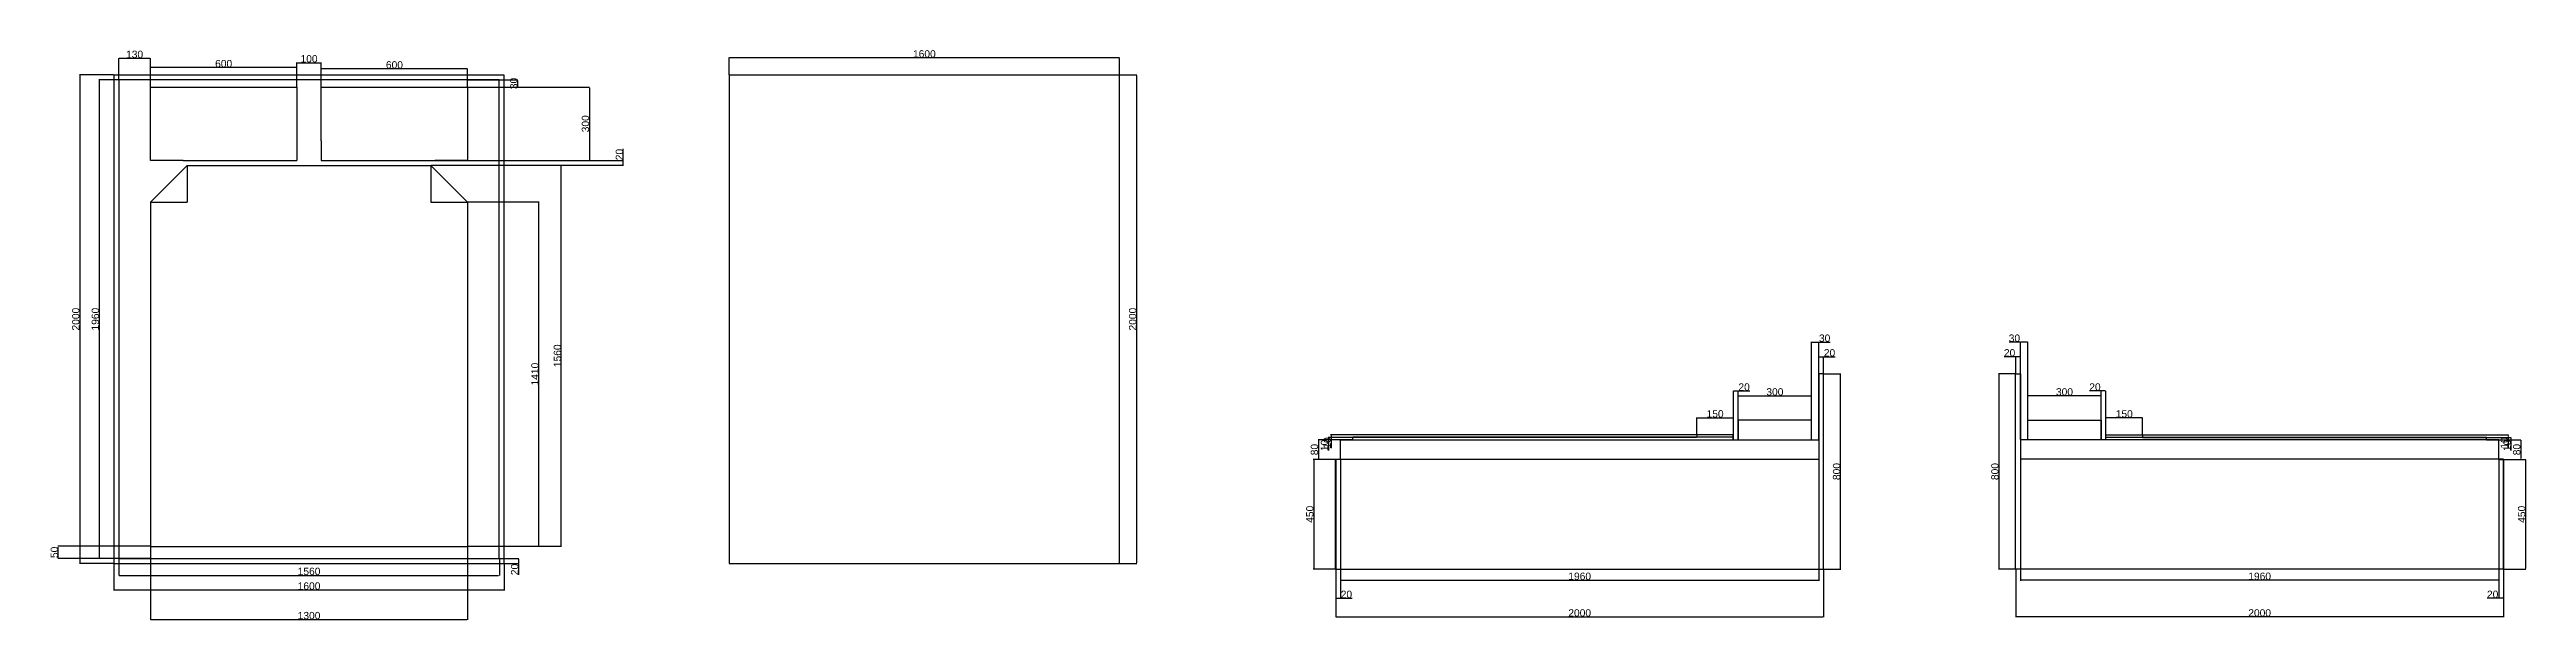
# Model space of a CAD drawing. Header units: millimetres. Extents: x 360 to 15428, y 395 to 2734.
# Drawn here: x 360 to 10513, y 395 to 2733 of the extents above; entities that cross this region are included whole.
import ezdxf

# ---------------------------------------------------------------- set-up
doc = ezdxf.new("R2010")
doc.units = ezdxf.units.MM
doc.layers.add('cote', color=7, linetype='Continuous')
doc.layers.add('pat', color=185, linetype='Continuous', lineweight=30)
doc.styles.get("Standard").update_dxf_attribs({"font": 'arial.ttf'})
doc.dimstyles.new('ISO-25', dxfattribs={"dimtxt": 2.5, "dimasz": 2.5, "dimexe": 1.25, "dimexo": 0.625, "dimtad": 1, "dimtxsty": 'Standard', "dimcen": 2.5, "dimadec": 0, "dimazin": 0, "dimtfac": 1, "dimtmove": 0, "dimatfit": 3, "dimfxl": 1, "dimarcsym": 0})

msp = doc.modelspace()

# ---------------------------------------------------------------- blocks, each defined once
blk = doc.blocks.new('*D1')
at = {"layer": 'cote', "color": 0, "lineweight": -2, "transparency": 16777216}
for p, q in [((2204, 649), (2284, 649)), ((2204, 629), (2284, 629)), ((2283, 646), (2283, 631)), ((2283, 629), (2283, 582))]:
    blk.add_line(p, q, dxfattribs=at)
at = {"layer": 'cote', "color": 0, "transparency": 16777216}
for points in [[(2282, 646), (2283, 646), (2283, 649)], [(2282, 631), (2283, 631), (2283, 629)]]:
    blk.add_solid(points, dxfattribs=at)
at = {"layer": 'Defpoints', "color": 0, "transparency": 16777216}
for p in [(2204, 649), (2204, 629), (2283, 629)]:
    blk.add_point(p, dxfattribs=at)
at = {"layer": 'cote', "color": 0, "transparency": 16777216, "insert": (2267, 604), "char_height": 30, "attachment_point": 5, "rotation": 90}
blk.add_mtext('20', dxfattribs=at)
blk = doc.blocks.new('*D2')
at = {"layer": 'cote', "color": 0, "lineweight": -2, "transparency": 16777216}
for p, q in [((624, 628), (624, 518)), ((2224, 628), (2224, 518)), ((626, 520), (2221, 520))]:
    blk.add_line(p, q, dxfattribs=at)
at = {"layer": 'cote', "color": 0, "transparency": 16777216}
for points in [[(626, 520), (626, 519), (624, 520)], [(2221, 520), (2221, 519), (2224, 520)]]:
    blk.add_solid(points, dxfattribs=at)
at = {"layer": 'Defpoints', "color": 0, "transparency": 16777216}
for p in [(624, 629), (2224, 629), (2224, 520)]:
    blk.add_point(p, dxfattribs=at)
at = {"layer": 'cote', "color": 0, "transparency": 16777216, "insert": (1424, 536), "char_height": 30, "attachment_point": 5}
blk.add_mtext('1600', dxfattribs=at)
blk = doc.blocks.new('*D3')
at = {"layer": 'cote', "color": 0, "lineweight": -2, "transparency": 16777216}
for p, q in [((644, 648), (644, 579)), ((2204, 648), (2204, 579)), ((646, 580), (2201, 580))]:
    blk.add_line(p, q, dxfattribs=at)
at = {"layer": 'cote', "color": 0, "transparency": 16777216}
for points in [[(646, 581), (646, 580), (644, 580)], [(2201, 581), (2201, 580), (2204, 580)]]:
    blk.add_solid(points, dxfattribs=at)
at = {"layer": 'Defpoints', "color": 0, "transparency": 16777216}
for p in [(644, 649), (2204, 649), (2204, 580)]:
    blk.add_point(p, dxfattribs=at)
at = {"layer": 'cote', "color": 0, "transparency": 16777216, "insert": (1424, 596), "char_height": 30, "attachment_point": 5}
blk.add_mtext('1560', dxfattribs=at)
blk = doc.blocks.new('*D4')
at = {"layer": 'cote', "color": 0, "lineweight": -2, "transparency": 16777216}
for p, q in [((774, 698), (774, 398)), ((2074, 698), (2074, 398)), ((776, 399), (2071, 399))]:
    blk.add_line(p, q, dxfattribs=at)
at = {"layer": 'cote', "color": 0, "transparency": 16777216}
for points in [[(776, 400), (776, 399), (774, 399)], [(2071, 400), (2071, 399), (2074, 399)]]:
    blk.add_solid(points, dxfattribs=at)
at = {"layer": 'Defpoints', "color": 0, "transparency": 16777216}
for p in [(774, 699), (2074, 699), (2074, 399)]:
    blk.add_point(p, dxfattribs=at)
at = {"layer": 'cote', "color": 0, "transparency": 16777216, "insert": (1424, 415), "char_height": 30, "attachment_point": 5}
blk.add_mtext('1300', dxfattribs=at)
blk = doc.blocks.new('*D5')
at = {"layer": 'cote', "color": 0, "lineweight": -2, "transparency": 16777216}
for p, q in [((2074, 2109), (2367, 2109)), ((2366, 701), (2366, 2106)), ((2074, 699), (2367, 699))]:
    blk.add_line(p, q, dxfattribs=at)
at = {"layer": 'cote', "color": 0, "transparency": 16777216}
for points in [[(2365, 2106), (2366, 2106), (2366, 2109)], [(2365, 701), (2366, 701), (2366, 699)]]:
    blk.add_solid(points, dxfattribs=at)
at = {"layer": 'Defpoints', "color": 0, "transparency": 16777216}
for p in [(2074, 2109), (2366, 2109), (2074, 699)]:
    blk.add_point(p, dxfattribs=at)
at = {"layer": 'cote', "color": 0, "transparency": 16777216, "insert": (2350, 1404), "char_height": 30, "attachment_point": 5, "rotation": 90}
blk.add_mtext('1410', dxfattribs=at)
blk = doc.blocks.new('*D6')
at = {"layer": 'cote', "color": 0, "lineweight": -2, "transparency": 16777216}
for p, q in [((2074, 2259), (2459, 2259)), ((2458, 701), (2458, 2256)), ((2074, 699), (2459, 699))]:
    blk.add_line(p, q, dxfattribs=at)
at = {"layer": 'cote', "color": 0, "transparency": 16777216}
for points in [[(2457, 2256), (2458, 2256), (2458, 2259)], [(2457, 701), (2458, 701), (2458, 699)]]:
    blk.add_solid(points, dxfattribs=at)
at = {"layer": 'Defpoints', "color": 0, "transparency": 16777216}
for p in [(2074, 2259), (2458, 2259), (2074, 699)]:
    blk.add_point(p, dxfattribs=at)
at = {"layer": 'cote', "color": 0, "transparency": 16777216, "insert": (2442, 1479), "char_height": 30, "attachment_point": 5, "rotation": 90}
blk.add_mtext('1560', dxfattribs=at)
blk = doc.blocks.new('*D7')
at = {"layer": 'cote', "color": 0, "lineweight": -2, "transparency": 16777216}
for p, q in [((643, 2609), (563, 2609)), ((564, 2606), (564, 651)), ((643, 649), (563, 649))]:
    blk.add_line(p, q, dxfattribs=at)
at = {"layer": 'cote', "color": 0, "transparency": 16777216}
for points in [[(563, 2606), (564, 2606), (564, 2609)], [(563, 651), (564, 651), (564, 649)]]:
    blk.add_solid(points, dxfattribs=at)
at = {"layer": 'Defpoints', "color": 0, "transparency": 16777216}
for p in [(644, 2609), (564, 649), (644, 649)]:
    blk.add_point(p, dxfattribs=at)
at = {"layer": 'cote', "color": 0, "transparency": 16777216, "insert": (548, 1629), "char_height": 30, "attachment_point": 5, "rotation": 90}
blk.add_mtext('1960', dxfattribs=at)
blk = doc.blocks.new('*D10')
at = {"layer": 'cote', "color": 0, "lineweight": -2, "transparency": 16777216}
for p, q in [((623, 2629), (483, 2629)), ((484, 2626), (484, 631)), ((623, 629), (483, 629))]:
    blk.add_line(p, q, dxfattribs=at)
at = {"layer": 'cote', "color": 0, "transparency": 16777216}
for points in [[(484, 2626), (485, 2626), (484, 2629)], [(484, 631), (485, 631), (484, 629)]]:
    blk.add_solid(points, dxfattribs=at)
at = {"layer": 'Defpoints', "color": 0, "transparency": 16777216}
for p in [(624, 2629), (484, 629), (624, 629)]:
    blk.add_point(p, dxfattribs=at)
at = {"layer": 'cote', "color": 0, "transparency": 16777216, "insert": (468, 1629), "char_height": 30, "attachment_point": 5, "rotation": 90}
blk.add_mtext('2000', dxfattribs=at)
blk = doc.blocks.new('*D11')
at = {"layer": 'cote', "color": 0, "lineweight": -2, "transparency": 16777216}
for p, q in [((1474, 2579), (1474, 2655)), ((2071, 2654), (1476, 2654)), ((2074, 2579), (2074, 2655))]:
    blk.add_line(p, q, dxfattribs=at)
at = {"layer": 'cote', "color": 0, "transparency": 16777216}
for points in [[(1476, 2655), (1476, 2654), (1474, 2654)], [(2071, 2655), (2071, 2654), (2074, 2654)]]:
    blk.add_solid(points, dxfattribs=at)
at = {"layer": 'Defpoints', "color": 0, "transparency": 16777216}
for p in [(1474, 2654), (1474, 2579), (2074, 2579)]:
    blk.add_point(p, dxfattribs=at)
at = {"layer": 'cote', "color": 0, "transparency": 16777216, "insert": (1774, 2670), "char_height": 30, "attachment_point": 5}
blk.add_mtext('600', dxfattribs=at)
blk = doc.blocks.new('*D12')
at = {"layer": 'cote', "color": 0, "lineweight": -2, "transparency": 16777216}
for p, q in [((774, 2579), (774, 2660)), ((1371, 2659), (776, 2659)), ((1374, 2579), (1374, 2660))]:
    blk.add_line(p, q, dxfattribs=at)
at = {"layer": 'cote', "color": 0, "transparency": 16777216}
for points in [[(776, 2659), (776, 2658), (774, 2659)], [(1371, 2659), (1371, 2658), (1374, 2659)]]:
    blk.add_solid(points, dxfattribs=at)
at = {"layer": 'Defpoints', "color": 0, "transparency": 16777216}
for p in [(774, 2659), (774, 2579), (1374, 2579)]:
    blk.add_point(p, dxfattribs=at)
at = {"layer": 'cote', "color": 0, "transparency": 16777216, "insert": (1074, 2675), "char_height": 30, "attachment_point": 5}
blk.add_mtext('600', dxfattribs=at)
blk = doc.blocks.new('*D13')
at = {"layer": 'cote', "color": 0, "lineweight": -2, "transparency": 16777216}
for p, q in [((1924, 2279), (2713, 2279)), ((1924, 2259), (2713, 2259)), ((2712, 2279), (2712, 2326)), ((2712, 2261), (2712, 2276))]:
    blk.add_line(p, q, dxfattribs=at)
at = {"layer": 'cote', "color": 0, "transparency": 16777216}
for points in [[(2711, 2276), (2712, 2276), (2712, 2279)], [(2711, 2261), (2712, 2261), (2712, 2259)]]:
    blk.add_solid(points, dxfattribs=at)
at = {"layer": 'Defpoints', "color": 0, "transparency": 16777216}
for p in [(1924, 2279), (1924, 2259), (2712, 2279)]:
    blk.add_point(p, dxfattribs=at)
at = {"layer": 'cote', "color": 0, "transparency": 16777216, "insert": (2696, 2303), "char_height": 30, "attachment_point": 5, "rotation": 90}
blk.add_mtext('20', dxfattribs=at)
blk = doc.blocks.new('*D14')
at = {"layer": 'cote', "color": 0, "lineweight": -2, "transparency": 16777216}
for p, q in [((2074, 2579), (2574, 2579)), ((2573, 2576), (2573, 2281)), ((2074, 2279), (2574, 2279))]:
    blk.add_line(p, q, dxfattribs=at)
at = {"layer": 'cote', "color": 0, "transparency": 16777216}
for points in [[(2573, 2576), (2573, 2576), (2573, 2579)], [(2573, 2281), (2573, 2281), (2573, 2279)]]:
    blk.add_solid(points, dxfattribs=at)
at = {"layer": 'Defpoints', "color": 0, "transparency": 16777216}
for p in [(2074, 2579), (2074, 2279), (2573, 2279)]:
    blk.add_point(p, dxfattribs=at)
at = {"layer": 'cote', "color": 0, "transparency": 16777216, "insert": (2557, 2429), "char_height": 30, "attachment_point": 5, "rotation": 90}
blk.add_mtext('300', dxfattribs=at)
blk = doc.blocks.new('*D15')
at = {"layer": 'cote', "color": 0, "lineweight": -2, "transparency": 16777216}
for p, q in [((1374, 2579), (1374, 2680)), ((1376, 2679), (1471, 2679)), ((1474, 2579), (1474, 2680))]:
    blk.add_line(p, q, dxfattribs=at)
at = {"layer": 'cote', "color": 0, "transparency": 16777216}
for points in [[(1376, 2679), (1376, 2678), (1374, 2679)], [(1471, 2679), (1471, 2678), (1474, 2679)]]:
    blk.add_solid(points, dxfattribs=at)
at = {"layer": 'Defpoints', "color": 0, "transparency": 16777216}
for p in [(1474, 2679), (1374, 2579), (1474, 2579)]:
    blk.add_point(p, dxfattribs=at)
at = {"layer": 'cote', "color": 0, "transparency": 16777216, "insert": (1424, 2695), "char_height": 30, "attachment_point": 5}
blk.add_mtext('100', dxfattribs=at)
blk = doc.blocks.new('*D18')
at = {"layer": 'cote', "color": 0, "lineweight": -2, "transparency": 16777216}
for p, q in [((2074, 2609), (2280, 2609)), ((2074, 2579), (2280, 2579)), ((2279, 2606), (2279, 2581))]:
    blk.add_line(p, q, dxfattribs=at)
at = {"layer": 'cote', "color": 0, "transparency": 16777216}
for points in [[(2279, 2606), (2279, 2606), (2279, 2609)], [(2279, 2581), (2279, 2581), (2279, 2579)]]:
    blk.add_solid(points, dxfattribs=at)
at = {"layer": 'Defpoints', "color": 0, "transparency": 16777216}
for p in [(2074, 2609), (2074, 2579), (2279, 2579)]:
    blk.add_point(p, dxfattribs=at)
at = {"layer": 'cote', "color": 0, "transparency": 16777216, "insert": (2263, 2594), "char_height": 30, "attachment_point": 5, "rotation": 90}
blk.add_mtext('30', dxfattribs=at)
blk = doc.blocks.new('*D54')
at = {"layer": 'cote', "color": 0, "lineweight": -2, "transparency": 16777216}
for p, q in [((644, 2609), (644, 2698)), ((646, 2697), (771, 2697)), ((774, 2604), (774, 2698))]:
    blk.add_line(p, q, dxfattribs=at)
at = {"layer": 'cote', "color": 0, "transparency": 16777216}
for points in [[(646, 2698), (646, 2697), (644, 2697)], [(771, 2698), (771, 2697), (774, 2697)]]:
    blk.add_solid(points, dxfattribs=at)
at = {"layer": 'Defpoints', "color": 0, "transparency": 16777216}
for p in [(774, 2697), (644, 2609), (774, 2604)]:
    blk.add_point(p, dxfattribs=at)
at = {"layer": 'cote', "color": 0, "transparency": 16777216, "insert": (709, 2713), "char_height": 30, "attachment_point": 5}
blk.add_mtext('130', dxfattribs=at)
blk = doc.blocks.new('*D55')
at = {"layer": 'cote', "color": 0, "lineweight": -2, "transparency": 16777216}
for p, q in [((773, 699), (395, 699)), ((773, 649), (395, 649)), ((396, 651), (396, 696))]:
    blk.add_line(p, q, dxfattribs=at)
at = {"layer": 'cote', "color": 0, "transparency": 16777216}
for points in [[(396, 696), (396, 696), (396, 699)], [(396, 651), (396, 651), (396, 649)]]:
    blk.add_solid(points, dxfattribs=at)
at = {"layer": 'Defpoints', "color": 0, "transparency": 16777216}
for p in [(396, 699), (774, 699), (774, 649)]:
    blk.add_point(p, dxfattribs=at)
at = {"layer": 'cote', "color": 0, "transparency": 16777216, "insert": (380, 674), "char_height": 30, "attachment_point": 5, "rotation": 90}
blk.add_mtext('50', dxfattribs=at)
blk = doc.blocks.new('*D23')
at = {"layer": 'cote', "color": 0, "lineweight": -2, "transparency": 16777216}
for p, q in [((7111, 1155), (5611, 1155)), ((7111, 1145), (5611, 1145)), ((5613, 1153), (5613, 1148)), ((5613, 1145), (5613, 1101))]:
    blk.add_line(p, q, dxfattribs=at)
at = {"layer": 'cote', "color": 0, "transparency": 16777216}
for points in [[(5612, 1153), (5613, 1153), (5613, 1155)], [(5612, 1148), (5613, 1148), (5613, 1145)]]:
    blk.add_solid(points, dxfattribs=at)
at = {"layer": 'Defpoints', "color": 0, "transparency": 16777216}
for p in [(5613, 1145), (7112, 1155), (7112, 1145)]:
    blk.add_point(p, dxfattribs=at)
at = {"layer": 'cote', "color": 0, "transparency": 16777216, "insert": (5597, 1122), "char_height": 30, "attachment_point": 5, "rotation": 90}
blk.add_mtext('10', dxfattribs=at)
blk = doc.blocks.new('*D25')
at = {"layer": 'cote', "color": 0, "lineweight": -2, "transparency": 16777216}
for p, q in [((5701, 1145), (5601, 1145)), ((5701, 1135), (5601, 1135)), ((5602, 1143), (5602, 1138)), ((5602, 1135), (5602, 1091))]:
    blk.add_line(p, q, dxfattribs=at)
at = {"layer": 'cote', "color": 0, "transparency": 16777216}
for points in [[(5602, 1143), (5602, 1143), (5602, 1145)], [(5602, 1138), (5602, 1138), (5602, 1135)]]:
    blk.add_solid(points, dxfattribs=at)
at = {"layer": 'Defpoints', "color": 0, "transparency": 16777216}
for p in [(5602, 1135), (5702, 1145), (5702, 1135)]:
    blk.add_point(p, dxfattribs=at)
at = {"layer": 'cote', "color": 0, "transparency": 16777216, "insert": (5586, 1112), "char_height": 30, "attachment_point": 5, "rotation": 90}
blk.add_mtext('10', dxfattribs=at)
blk = doc.blocks.new('*D26')
at = {"layer": 'cote', "color": 0, "lineweight": -2, "transparency": 16777216}
for p, q in [((5650, 1135), (5560, 1135)), ((5561, 1133), (5561, 1058)), ((5650, 1055), (5560, 1055))]:
    blk.add_line(p, q, dxfattribs=at)
at = {"layer": 'cote', "color": 0, "transparency": 16777216}
for points in [[(5561, 1133), (5562, 1133), (5561, 1135)], [(5561, 1058), (5562, 1058), (5561, 1055)]]:
    blk.add_solid(points, dxfattribs=at)
at = {"layer": 'Defpoints', "color": 0, "transparency": 16777216}
for p in [(5651, 1135), (5561, 1055), (5651, 1055)]:
    blk.add_point(p, dxfattribs=at)
at = {"layer": 'cote', "color": 0, "transparency": 16777216, "insert": (5545, 1095), "char_height": 30, "attachment_point": 5, "rotation": 90}
blk.add_mtext('80', dxfattribs=at)
blk = doc.blocks.new('*D27')
at = {"layer": 'cote', "color": 0, "lineweight": -2, "transparency": 16777216}
for p, q in [((5631, 1055), (5540, 1055)), ((5542, 1053), (5542, 608)), ((5631, 605), (5540, 605))]:
    blk.add_line(p, q, dxfattribs=at)
at = {"layer": 'cote', "color": 0, "transparency": 16777216}
for points in [[(5541, 1053), (5542, 1053), (5542, 1055)], [(5541, 608), (5542, 608), (5542, 605)]]:
    blk.add_solid(points, dxfattribs=at)
at = {"layer": 'Defpoints', "color": 0, "transparency": 16777216}
for p in [(5632, 1055), (5542, 605), (5632, 605)]:
    blk.add_point(p, dxfattribs=at)
at = {"layer": 'cote', "color": 0, "transparency": 16777216, "insert": (5526, 830), "char_height": 30, "attachment_point": 5, "rotation": 90}
blk.add_mtext('450', dxfattribs=at)
blk = doc.blocks.new('*D28')
at = {"layer": 'cote', "color": 0, "lineweight": -2, "transparency": 16777216}
for p, q in [((7632, 1405), (7702, 1405)), ((7700, 1403), (7700, 608)), ((7632, 605), (7702, 605))]:
    blk.add_line(p, q, dxfattribs=at)
at = {"layer": 'cote', "color": 0, "transparency": 16777216}
for points in [[(7700, 1403), (7701, 1403), (7700, 1405)], [(7700, 608), (7701, 608), (7700, 605)]]:
    blk.add_solid(points, dxfattribs=at)
at = {"layer": 'Defpoints', "color": 0, "transparency": 16777216}
for p in [(7632, 1405), (7632, 605), (7700, 605)]:
    blk.add_point(p, dxfattribs=at)
at = {"layer": 'cote', "color": 0, "transparency": 16777216, "insert": (7685, 1005), "char_height": 30, "attachment_point": 5, "rotation": 90}
blk.add_mtext('800', dxfattribs=at)
blk = doc.blocks.new('*D29')
at = {"layer": 'cote', "color": 0, "lineweight": -2, "transparency": 16777216}
for p, q in [((7612, 1406), (7612, 1476)), ((7614, 1475), (7629, 1475)), ((7632, 1406), (7632, 1476)), ((7632, 1475), (7679, 1475))]:
    blk.add_line(p, q, dxfattribs=at)
at = {"layer": 'cote', "color": 0, "transparency": 16777216}
for points in [[(7614, 1476), (7614, 1475), (7612, 1475)], [(7629, 1476), (7629, 1475), (7632, 1475)]]:
    blk.add_solid(points, dxfattribs=at)
at = {"layer": 'Defpoints', "color": 0, "transparency": 16777216}
for p in [(7632, 1475), (7612, 1405), (7632, 1405)]:
    blk.add_point(p, dxfattribs=at)
at = {"layer": 'cote', "color": 0, "transparency": 16777216, "insert": (7656, 1491), "char_height": 30, "attachment_point": 5}
blk.add_mtext('20', dxfattribs=at)
blk = doc.blocks.new('*D32')
at = {"layer": 'cote', "color": 0, "lineweight": -2, "transparency": 16777216}
for p, q in [((7582, 1136), (7582, 1536)), ((7584, 1535), (7609, 1535)), ((7612, 1136), (7612, 1536)), ((7612, 1535), (7658, 1535))]:
    blk.add_line(p, q, dxfattribs=at)
at = {"layer": 'cote', "color": 0, "transparency": 16777216}
for points in [[(7584, 1536), (7584, 1535), (7582, 1535)], [(7609, 1536), (7609, 1535), (7612, 1535)]]:
    blk.add_solid(points, dxfattribs=at)
at = {"layer": 'Defpoints', "color": 0, "transparency": 16777216}
for p in [(7612, 1535), (7582, 1135), (7612, 1135)]:
    blk.add_point(p, dxfattribs=at)
at = {"layer": 'cote', "color": 0, "transparency": 16777216, "insert": (7636, 1551), "char_height": 30, "attachment_point": 5}
blk.add_mtext('30', dxfattribs=at)
blk = doc.blocks.new('*D33')
at = {"layer": 'cote', "color": 0, "lineweight": -2, "transparency": 16777216}
for p, q in [((7282, 1216), (7282, 1316)), ((7284, 1315), (7579, 1315)), ((7582, 1216), (7582, 1316))]:
    blk.add_line(p, q, dxfattribs=at)
at = {"layer": 'cote', "color": 0, "transparency": 16777216}
for points in [[(7284, 1316), (7284, 1315), (7282, 1315)], [(7579, 1316), (7579, 1315), (7582, 1315)]]:
    blk.add_solid(points, dxfattribs=at)
at = {"layer": 'Defpoints', "color": 0, "transparency": 16777216}
for p in [(7582, 1315), (7282, 1215), (7582, 1215)]:
    blk.add_point(p, dxfattribs=at)
at = {"layer": 'cote', "color": 0, "transparency": 16777216, "insert": (7432, 1331), "char_height": 30, "attachment_point": 5}
blk.add_mtext('300', dxfattribs=at)
blk = doc.blocks.new('*D34')
at = {"layer": 'cote', "color": 0, "lineweight": -2, "transparency": 16777216}
for p, q in [((7262, 1136), (7262, 1336)), ((7264, 1335), (7279, 1335)), ((7282, 1136), (7282, 1336)), ((7282, 1335), (7329, 1335))]:
    blk.add_line(p, q, dxfattribs=at)
at = {"layer": 'cote', "color": 0, "transparency": 16777216}
for points in [[(7264, 1336), (7264, 1335), (7262, 1335)], [(7279, 1336), (7279, 1335), (7282, 1335)]]:
    blk.add_solid(points, dxfattribs=at)
at = {"layer": 'Defpoints', "color": 0, "transparency": 16777216}
for p in [(7282, 1335), (7262, 1135), (7282, 1135)]:
    blk.add_point(p, dxfattribs=at)
at = {"layer": 'cote', "color": 0, "transparency": 16777216, "insert": (7306, 1351), "char_height": 30, "attachment_point": 5}
blk.add_mtext('20', dxfattribs=at)
blk = doc.blocks.new('*D35')
at = {"layer": 'cote', "color": 0, "lineweight": -2, "transparency": 16777216}
for p, q in [((7112, 1156), (7112, 1226)), ((7114, 1225), (7259, 1225)), ((7262, 1156), (7262, 1226))]:
    blk.add_line(p, q, dxfattribs=at)
at = {"layer": 'cote', "color": 0, "transparency": 16777216}
for points in [[(7114, 1226), (7114, 1225), (7112, 1225)], [(7259, 1226), (7259, 1225), (7262, 1225)]]:
    blk.add_solid(points, dxfattribs=at)
at = {"layer": 'Defpoints', "color": 0, "transparency": 16777216}
for p in [(7262, 1225), (7112, 1155), (7262, 1155)]:
    blk.add_point(p, dxfattribs=at)
at = {"layer": 'cote', "color": 0, "transparency": 16777216, "insert": (7187, 1241), "char_height": 30, "attachment_point": 5}
blk.add_mtext('150', dxfattribs=at)
blk = doc.blocks.new('*D37')
at = {"layer": 'cote', "color": 0, "lineweight": -2, "transparency": 16777216}
for p, q in [((5652, 1055), (5652, 558)), ((7612, 1055), (7612, 558)), ((5654, 560), (7609, 560))]:
    blk.add_line(p, q, dxfattribs=at)
at = {"layer": 'cote', "color": 0, "transparency": 16777216}
for points in [[(5654, 560), (5654, 559), (5652, 560)], [(7609, 560), (7609, 559), (7612, 560)]]:
    blk.add_solid(points, dxfattribs=at)
at = {"layer": 'Defpoints', "color": 0, "transparency": 16777216}
for p in [(5652, 1055), (7612, 1055), (7612, 560)]:
    blk.add_point(p, dxfattribs=at)
at = {"layer": 'cote', "color": 0, "transparency": 16777216, "insert": (6632, 576), "char_height": 30, "attachment_point": 5}
blk.add_mtext('1960', dxfattribs=at)
blk = doc.blocks.new('*D38')
at = {"layer": 'cote', "color": 0, "lineweight": -2, "transparency": 16777216}
for p, q in [((5632, 1055), (5632, 485)), ((5652, 1055), (5652, 485)), ((5634, 486), (5649, 486)), ((5652, 486), (5699, 486))]:
    blk.add_line(p, q, dxfattribs=at)
at = {"layer": 'cote', "color": 0, "transparency": 16777216}
for points in [[(5634, 486), (5634, 486), (5632, 486)], [(5649, 486), (5649, 486), (5652, 486)]]:
    blk.add_solid(points, dxfattribs=at)
at = {"layer": 'Defpoints', "color": 0, "transparency": 16777216}
for p in [(5632, 1055), (5652, 1055), (5652, 486)]:
    blk.add_point(p, dxfattribs=at)
at = {"layer": 'cote', "color": 0, "transparency": 16777216, "insert": (5676, 502), "char_height": 30, "attachment_point": 5}
blk.add_mtext('20', dxfattribs=at)
blk = doc.blocks.new('*D39')
at = {"layer": 'cote', "color": 0, "lineweight": -2, "transparency": 16777216}
for p, q in [((5632, 605), (5632, 409)), ((7632, 605), (7632, 409)), ((5634, 410), (7629, 410))]:
    blk.add_line(p, q, dxfattribs=at)
at = {"layer": 'cote', "color": 0, "transparency": 16777216}
for points in [[(5634, 410), (5634, 409), (5632, 410)], [(7629, 410), (7629, 409), (7632, 410)]]:
    blk.add_solid(points, dxfattribs=at)
at = {"layer": 'Defpoints', "color": 0, "transparency": 16777216}
for p in [(5632, 605), (7632, 605), (7632, 410)]:
    blk.add_point(p, dxfattribs=at)
at = {"layer": 'cote', "color": 0, "transparency": 16777216, "insert": (6632, 426), "char_height": 30, "attachment_point": 5}
blk.add_mtext('2000', dxfattribs=at)
blk = doc.blocks.new('*D45')
at = {"layer": 'cote', "color": 0, "lineweight": -2, "transparency": 16777216}
for p, q in [((8939, 1155), (10439, 1155)), ((8939, 1145), (10439, 1145)), ((10438, 1153), (10438, 1148)), ((10438, 1145), (10438, 1101))]:
    blk.add_line(p, q, dxfattribs=at)
at = {"layer": 'cote', "color": 0, "transparency": 16777216}
for points in [[(10437, 1153), (10438, 1153), (10438, 1155)], [(10437, 1148), (10438, 1148), (10438, 1145)]]:
    blk.add_solid(points, dxfattribs=at)
at = {"layer": 'Defpoints', "color": 0, "transparency": 16777216}
for p in [(8939, 1155), (8939, 1145), (10438, 1145)]:
    blk.add_point(p, dxfattribs=at)
at = {"layer": 'cote', "color": 0, "transparency": 16777216, "insert": (10422, 1122), "char_height": 30, "attachment_point": 5, "rotation": 90}
blk.add_mtext('10', dxfattribs=at)
blk = doc.blocks.new('*D49')
at = {"layer": 'cote', "color": 0, "lineweight": -2, "transparency": 16777216}
for p, q in [((10349, 1145), (10450, 1145)), ((10349, 1135), (10450, 1135)), ((10448, 1143), (10448, 1138)), ((10448, 1135), (10448, 1091))]:
    blk.add_line(p, q, dxfattribs=at)
at = {"layer": 'cote', "color": 0, "transparency": 16777216}
for points in [[(10448, 1143), (10449, 1143), (10448, 1145)], [(10448, 1138), (10449, 1138), (10448, 1135)]]:
    blk.add_solid(points, dxfattribs=at)
at = {"layer": 'Defpoints', "color": 0, "transparency": 16777216}
for p in [(10349, 1145), (10349, 1135), (10448, 1135)]:
    blk.add_point(p, dxfattribs=at)
at = {"layer": 'cote', "color": 0, "transparency": 16777216, "insert": (10433, 1112), "char_height": 30, "attachment_point": 5, "rotation": 90}
blk.add_mtext('10', dxfattribs=at)
blk = doc.blocks.new('*D50')
at = {"layer": 'cote', "color": 0, "lineweight": -2, "transparency": 16777216}
for p, q in [((10400, 1135), (10490, 1135)), ((10489, 1133), (10489, 1058)), ((10399, 1055), (10490, 1055))]:
    blk.add_line(p, q, dxfattribs=at)
at = {"layer": 'cote', "color": 0, "transparency": 16777216}
for points in [[(10489, 1133), (10490, 1133), (10489, 1135)], [(10489, 1058), (10490, 1058), (10489, 1055)]]:
    blk.add_solid(points, dxfattribs=at)
at = {"layer": 'Defpoints', "color": 0, "transparency": 16777216}
for p in [(10400, 1135), (10399, 1055), (10489, 1055)]:
    blk.add_point(p, dxfattribs=at)
at = {"layer": 'cote', "color": 0, "transparency": 16777216, "insert": (10473, 1095), "char_height": 30, "attachment_point": 5, "rotation": 90}
blk.add_mtext('80', dxfattribs=at)
blk = doc.blocks.new('*D51')
at = {"layer": 'cote', "color": 0, "lineweight": -2, "transparency": 16777216}
for p, q in [((10419, 1055), (10510, 1055)), ((10509, 1053), (10509, 608)), ((10419, 605), (10510, 605))]:
    blk.add_line(p, q, dxfattribs=at)
at = {"layer": 'cote', "color": 0, "transparency": 16777216}
for points in [[(10508, 1053), (10509, 1053), (10509, 1055)], [(10508, 608), (10509, 608), (10509, 605)]]:
    blk.add_solid(points, dxfattribs=at)
at = {"layer": 'Defpoints', "color": 0, "transparency": 16777216}
for p in [(10419, 1055), (10419, 605), (10509, 605)]:
    blk.add_point(p, dxfattribs=at)
at = {"layer": 'cote', "color": 0, "transparency": 16777216, "insert": (10493, 830), "char_height": 30, "attachment_point": 5, "rotation": 90}
blk.add_mtext('450', dxfattribs=at)
blk = doc.blocks.new('*D52')
at = {"layer": 'cote', "color": 0, "lineweight": -2, "transparency": 16777216}
for p, q in [((8418, 1405), (8349, 1405)), ((8350, 1403), (8350, 608)), ((8418, 605), (8349, 605))]:
    blk.add_line(p, q, dxfattribs=at)
at = {"layer": 'cote', "color": 0, "transparency": 16777216}
for points in [[(8350, 1403), (8350, 1403), (8350, 1405)], [(8350, 608), (8350, 608), (8350, 605)]]:
    blk.add_solid(points, dxfattribs=at)
at = {"layer": 'Defpoints', "color": 0, "transparency": 16777216}
for p in [(8419, 1405), (8350, 605), (8419, 605)]:
    blk.add_point(p, dxfattribs=at)
at = {"layer": 'cote', "color": 0, "transparency": 16777216, "insert": (8334, 1005), "char_height": 30, "attachment_point": 5, "rotation": 90}
blk.add_mtext('800', dxfattribs=at)
blk = doc.blocks.new('*D46')
at = {"layer": 'cote', "color": 0, "lineweight": -2, "transparency": 16777216}
for p, q in [((8419, 1475), (8372, 1475)), ((8419, 1406), (8419, 1476)), ((8436, 1475), (8421, 1475)), ((8439, 1406), (8439, 1476))]:
    blk.add_line(p, q, dxfattribs=at)
at = {"layer": 'cote', "color": 0, "transparency": 16777216}
for points in [[(8421, 1476), (8421, 1475), (8419, 1475)], [(8436, 1476), (8436, 1475), (8439, 1475)]]:
    blk.add_solid(points, dxfattribs=at)
at = {"layer": 'Defpoints', "color": 0, "transparency": 16777216}
for p in [(8419, 1475), (8419, 1405), (8439, 1405)]:
    blk.add_point(p, dxfattribs=at)
at = {"layer": 'cote', "color": 0, "transparency": 16777216, "insert": (8394, 1491), "char_height": 30, "attachment_point": 5}
blk.add_mtext('20', dxfattribs=at)
blk = doc.blocks.new('*D47')
at = {"layer": 'cote', "color": 0, "lineweight": -2, "transparency": 16777216}
for p, q in [((8439, 1535), (8392, 1535)), ((8439, 1136), (8439, 1536)), ((8466, 1535), (8441, 1535)), ((8469, 1136), (8469, 1536))]:
    blk.add_line(p, q, dxfattribs=at)
at = {"layer": 'cote', "color": 0, "transparency": 16777216}
for points in [[(8441, 1536), (8441, 1535), (8439, 1535)], [(8466, 1536), (8466, 1535), (8469, 1535)]]:
    blk.add_solid(points, dxfattribs=at)
at = {"layer": 'Defpoints', "color": 0, "transparency": 16777216}
for p in [(8439, 1535), (8439, 1135), (8469, 1135)]:
    blk.add_point(p, dxfattribs=at)
at = {"layer": 'cote', "color": 0, "transparency": 16777216, "insert": (8414, 1551), "char_height": 30, "attachment_point": 5}
blk.add_mtext('30', dxfattribs=at)
blk = doc.blocks.new('*D48')
at = {"layer": 'cote', "color": 0, "lineweight": -2, "transparency": 16777216}
for p, q in [((8469, 1216), (8469, 1316)), ((8766, 1315), (8471, 1315)), ((8769, 1216), (8769, 1316))]:
    blk.add_line(p, q, dxfattribs=at)
at = {"layer": 'cote', "color": 0, "transparency": 16777216}
for points in [[(8471, 1316), (8471, 1315), (8469, 1315)], [(8766, 1316), (8766, 1315), (8769, 1315)]]:
    blk.add_solid(points, dxfattribs=at)
at = {"layer": 'Defpoints', "color": 0, "transparency": 16777216}
for p in [(8469, 1315), (8469, 1215), (8769, 1215)]:
    blk.add_point(p, dxfattribs=at)
at = {"layer": 'cote', "color": 0, "transparency": 16777216, "insert": (8619, 1331), "char_height": 30, "attachment_point": 5}
blk.add_mtext('300', dxfattribs=at)
blk = doc.blocks.new('*D40')
at = {"layer": 'cote', "color": 0, "lineweight": -2, "transparency": 16777216}
for p, q in [((8769, 1335), (8722, 1335)), ((8769, 1136), (8769, 1336)), ((8786, 1335), (8771, 1335)), ((8789, 1136), (8789, 1336))]:
    blk.add_line(p, q, dxfattribs=at)
at = {"layer": 'cote', "color": 0, "transparency": 16777216}
for points in [[(8771, 1336), (8771, 1335), (8769, 1335)], [(8786, 1336), (8786, 1335), (8789, 1335)]]:
    blk.add_solid(points, dxfattribs=at)
at = {"layer": 'Defpoints', "color": 0, "transparency": 16777216}
for p in [(8769, 1335), (8769, 1135), (8789, 1135)]:
    blk.add_point(p, dxfattribs=at)
at = {"layer": 'cote', "color": 0, "transparency": 16777216, "insert": (8744, 1351), "char_height": 30, "attachment_point": 5}
blk.add_mtext('20', dxfattribs=at)
blk = doc.blocks.new('*D41')
at = {"layer": 'cote', "color": 0, "lineweight": -2, "transparency": 16777216}
for p, q in [((8789, 1156), (8789, 1226)), ((8936, 1225), (8791, 1225)), ((8939, 1156), (8939, 1226))]:
    blk.add_line(p, q, dxfattribs=at)
at = {"layer": 'cote', "color": 0, "transparency": 16777216}
for points in [[(8791, 1226), (8791, 1225), (8789, 1225)], [(8936, 1226), (8936, 1225), (8939, 1225)]]:
    blk.add_solid(points, dxfattribs=at)
at = {"layer": 'Defpoints', "color": 0, "transparency": 16777216}
for p in [(8789, 1225), (8789, 1155), (8939, 1155)]:
    blk.add_point(p, dxfattribs=at)
at = {"layer": 'cote', "color": 0, "transparency": 16777216, "insert": (8864, 1241), "char_height": 30, "attachment_point": 5}
blk.add_mtext('150', dxfattribs=at)
blk = doc.blocks.new('*D42')
at = {"layer": 'cote', "color": 0, "lineweight": -2, "transparency": 16777216}
for p, q in [((8439, 1055), (8439, 558)), ((10399, 1055), (10399, 558)), ((10396, 560), (8441, 560))]:
    blk.add_line(p, q, dxfattribs=at)
at = {"layer": 'cote', "color": 0, "transparency": 16777216}
for points in [[(8441, 560), (8441, 559), (8439, 560)], [(10396, 560), (10396, 559), (10399, 560)]]:
    blk.add_solid(points, dxfattribs=at)
at = {"layer": 'Defpoints', "color": 0, "transparency": 16777216}
for p in [(8439, 1055), (10399, 1055), (8439, 560)]:
    blk.add_point(p, dxfattribs=at)
at = {"layer": 'cote', "color": 0, "transparency": 16777216, "insert": (9419, 576), "char_height": 30, "attachment_point": 5}
blk.add_mtext('1960', dxfattribs=at)
blk = doc.blocks.new('*D43')
at = {"layer": 'cote', "color": 0, "lineweight": -2, "transparency": 16777216}
for p, q in [((10399, 1055), (10399, 485)), ((10419, 1055), (10419, 485)), ((10399, 486), (10352, 486)), ((10416, 486), (10401, 486))]:
    blk.add_line(p, q, dxfattribs=at)
at = {"layer": 'cote', "color": 0, "transparency": 16777216}
for points in [[(10401, 486), (10401, 486), (10399, 486)], [(10416, 486), (10416, 486), (10419, 486)]]:
    blk.add_solid(points, dxfattribs=at)
at = {"layer": 'Defpoints', "color": 0, "transparency": 16777216}
for p in [(10399, 1055), (10419, 1055), (10399, 486)]:
    blk.add_point(p, dxfattribs=at)
at = {"layer": 'cote', "color": 0, "transparency": 16777216, "insert": (10374, 502), "char_height": 30, "attachment_point": 5}
blk.add_mtext('20', dxfattribs=at)
blk = doc.blocks.new('*D44')
at = {"layer": 'cote', "color": 0, "lineweight": -2, "transparency": 16777216}
for p, q in [((8419, 605), (8419, 409)), ((10419, 605), (10419, 409)), ((10416, 410), (8421, 410))]:
    blk.add_line(p, q, dxfattribs=at)
at = {"layer": 'cote', "color": 0, "transparency": 16777216}
for points in [[(8421, 410), (8421, 409), (8419, 410)], [(10416, 410), (10416, 409), (10419, 410)]]:
    blk.add_solid(points, dxfattribs=at)
at = {"layer": 'Defpoints', "color": 0, "transparency": 16777216}
for p in [(8419, 605), (10419, 605), (8419, 410)]:
    blk.add_point(p, dxfattribs=at)
at = {"layer": 'cote', "color": 0, "transparency": 16777216, "insert": (9419, 426), "char_height": 30, "attachment_point": 5}
blk.add_mtext('2000', dxfattribs=at)
blk = doc.blocks.new('*D16')
at = {"layer": 'cote', "color": 0, "lineweight": -2, "transparency": 16777216}
for p, q in [((3146, 2629), (3146, 2700)), ((4743, 2699), (3148, 2699)), ((4746, 2629), (4746, 2700))]:
    blk.add_line(p, q, dxfattribs=at)
at = {"layer": 'cote', "color": 0, "transparency": 16777216}
for points in [[(3148, 2699), (3148, 2698), (3146, 2699)], [(4743, 2699), (4743, 2698), (4746, 2699)]]:
    blk.add_solid(points, dxfattribs=at)
at = {"layer": 'Defpoints', "color": 0, "transparency": 16777216}
for p in [(3146, 2699), (3146, 2629), (4746, 2629)]:
    blk.add_point(p, dxfattribs=at)
at = {"layer": 'cote', "color": 0, "transparency": 16777216, "insert": (3946, 2715), "char_height": 30, "attachment_point": 5}
blk.add_mtext('1600', dxfattribs=at)
blk = doc.blocks.new('*D17')
at = {"layer": 'cote', "color": 0, "lineweight": -2, "transparency": 16777216}
for p, q in [((4747, 2629), (4817, 2629)), ((4816, 2626), (4816, 631)), ((4747, 629), (4817, 629))]:
    blk.add_line(p, q, dxfattribs=at)
at = {"layer": 'cote', "color": 0, "transparency": 16777216}
for points in [[(4816, 2626), (4816, 2626), (4816, 2629)], [(4816, 631), (4816, 631), (4816, 629)]]:
    blk.add_solid(points, dxfattribs=at)
at = {"layer": 'Defpoints', "color": 0, "transparency": 16777216}
for p in [(4746, 2629), (4746, 629), (4816, 629)]:
    blk.add_point(p, dxfattribs=at)
at = {"layer": 'cote', "color": 0, "transparency": 16777216, "insert": (4800, 1629), "char_height": 30, "attachment_point": 5, "rotation": 90}
blk.add_mtext('2000', dxfattribs=at)

# ---------------------------------------------------------------- dimensions: what is measured, and where the dimension line sits
at = {"layer": 'cote'}
for base, p1, p2, picture, middle in [((773.75, 2697.123), (643.75, 2608.655), (773.75, 2603.655), '*D54', (708.75, 2713.076)), ((773.75, 2658.655), (1373.75, 2578.655), (773.75, 2578.655), '*D12', (1073.75, 2674.597)), ((1473.75, 2678.655), (1373.75, 2578.655), (1473.75, 2578.655), '*D15', (1423.75, 2694.597)), ((1473.75, 2654.104), (2073.75, 2578.655), (1473.75, 2578.655), '*D11', (1773.75, 2670.047)), ((3146, 2698.655), (4746, 2628.655), (3146, 2628.655), '*D16', (3946, 2714.597)), ((7611.63, 1535.177), (7581.63, 1135.177), (7611.63, 1135.177), '*D32', (7636.18, 1551.129)), ((7631.63, 1475.177), (7611.63, 1405.177), (7631.63, 1405.177), '*D29', (7656.446, 1491.119)), ((7281.63, 1335.177), (7261.63, 1135.177), (7281.63, 1135.177), '*D34', (7306.446, 1351.119)), ((7581.63, 1315.177), (7281.63, 1215.177), (7581.63, 1215.177), '*D33', (7431.63, 1331.129)), ((7261.63, 1225.177), (7111.63, 1155.177), (7261.63, 1155.177), '*D35', (7186.63, 1241.119)), ((5651.63, 485.94), (5631.63, 1055.177), (5651.63, 1055.177), '*D38', (5676.446, 501.882)), ((7611.63, 559.651), (5651.63, 1055.177), (7611.63, 1055.177), '*D37', (6631.63, 575.593)), ((2223.75, 519.636), (623.75, 628.655), (2223.75, 628.655), '*D2', (1423.75, 535.578)), ((2203.75, 580.101), (643.75, 648.655), (2203.75, 648.655), '*D3', (1423.75, 596.043)), ((2073.75, 399.176), (773.75, 698.655), (2073.75, 698.655), '*D4', (1423.75, 415.128)), ((7631.63, 409.775), (5631.63, 605.177), (7631.63, 605.177), '*D39', (6631.63, 425.717))]:
    dim = msp.add_linear_dim(base=base, p1=p1, p2=p2, dimstyle='ISO-25', override={"dimtxt": 30}, dxfattribs=at)
    dim.commit()
    dim.dimension.update_dxf_attribs({"geometry": picture, "text_midpoint": middle})
for base, p1, p2, angle, picture, middle in [((484.087, 628.655), (623.75, 2628.655), (623.75, 628.655), 90, '*D10', (468.145, 1628.655)), ((563.888, 648.655), (643.75, 2608.655), (643.75, 648.655), 90, '*D7', (547.946, 1628.655)), ((2573.078, 2278.655), (2073.75, 2578.655), (2073.75, 2278.655), 90, '*D14', (2557.125, 2428.655)), ((4815.997, 628.655), (4746, 2628.655), (4746, 628.655), 90, '*D17', (4800.055, 1628.655)), ((2711.889, 2278.655), (1923.75, 2258.655), (1923.75, 2278.655), 90, '*D13', (2695.947, 2303.471)), ((2457.749, 2258.655), (2073.75, 698.655), (2073.75, 2258.655), 90, '*D6', (2441.807, 1478.655)), ((2365.578, 2108.655), (2073.75, 698.655), (2073.75, 2108.655), 90, '*D5', (2349.636, 1403.655)), ((8438.859, 1535.177), (8468.859, 1135.177), (8438.859, 1135.177), 180, '*D47', (8414.308, 1551.129)), ((8418.859, 1475.177), (8438.859, 1405.177), (8418.859, 1405.177), 180, '*D46', (8394.042, 1491.119)), ((7700.499, 605.177), (7631.63, 1405.177), (7631.63, 605.177), 90, '*D28', (7684.557, 1005.177)), ((8349.989, 605.177), (8418.859, 1405.177), (8418.859, 605.177), 90, '*D52', (8334.047, 1005.177)), ((8468.859, 1315.177), (8768.859, 1215.177), (8468.859, 1215.177), 180, '*D48', (8618.859, 1331.129)), ((8768.859, 1335.177), (8788.859, 1135.177), (8768.859, 1135.177), 180, '*D40', (8744.042, 1351.119)), ((8788.859, 1225.177), (8938.859, 1155.177), (8788.859, 1155.177), 180, '*D41', (8863.859, 1241.119)), ((5561.301, 1055.177), (5650.897, 1135.177), (5650.897, 1055.177), 90, '*D26', (5545.359, 1095.177)), ((5602.038, 1135.177), (5701.63, 1145.177), (5701.63, 1135.177), 90, '*D25', (5586.096, 1112.028)), ((5612.707, 1145.177), (7111.63, 1155.177), (7111.63, 1145.177), 90, '*D23', (5596.765, 1122.028)), ((10437.782, 1145.177), (8938.859, 1155.177), (8938.859, 1145.177), 90, '*D45', (10421.84, 1122.028)), ((10448.45, 1135.177), (10348.859, 1145.177), (10348.859, 1135.177), 90, '*D49', (10432.508, 1112.028)), ((10489.188, 1055.177), (10399.592, 1135.177), (10398.859, 1055.177), 90, '*D50', (10473.246, 1095.177)), ((5541.63, 605.177), (5631.63, 1055.177), (5631.63, 605.177), 90, '*D27', (5525.688, 830.177)), ((8438.859, 559.651), (10398.859, 1055.177), (8438.859, 1055.177), 180, '*D42', (9418.859, 575.593)), ((10398.859, 485.94), (10418.859, 1055.177), (10398.859, 1055.177), 180, '*D43', (10374.042, 501.882)), ((10508.859, 605.177), (10418.859, 1055.177), (10418.859, 605.177), 90, '*D51', (10492.917, 830.177)), ((395.958, 698.655), (773.75, 648.655), (773.75, 698.655), 90, '*D55', (380.016, 673.655)), ((2282.895, 628.655), (2203.75, 648.655), (2203.75, 628.655), 90, '*D1', (2266.953, 603.838)), ((8418.859, 409.775), (10418.859, 605.177), (8418.859, 605.177), 180, '*D44', (9418.859, 425.717))]:
    dim = msp.add_linear_dim(base=base, p1=p1, p2=p2, angle=angle, dimstyle='ISO-25', override={"dimtxt": 30}, dxfattribs=at)
    dim.commit()
    dim.dimension.update_dxf_attribs({"geometry": picture, "text_midpoint": middle})
dim = msp.add_linear_dim(base=(2279.017, 2578.655), p1=(2073.75, 2608.655), p2=(2073.75, 2578.655), angle=90, dimstyle='ISO-25', override={"dimtxt": 30}, dxfattribs=at)
dim.commit()
dim.dimension.update_dxf_attribs({"geometry": '*D18', "text_midpoint": (2279.017, 2593.655), "dimtype": 160})

# ---------------------------------------------------------------- linework, layer by layer
at = {"layer": 'pat'}
for p, q in [((1373.75, 2359.389), (1373.75, 2278.655)), ((1473.75, 2359.389), (1473.75, 2278.655)), ((773.75, 2108.655), (923.75, 2258.655)), ((908.374, 2278.655), (1373.75, 2278.655)), ((923.75, 2258.655), (1923.75, 2258.655)), ((923.75, 2258.655), (923.75, 2108.655)), ((1473.75, 2278.655), (1939.126, 2278.655)), ((1923.75, 2258.655), (2073.75, 2108.655)), ((1923.75, 2258.655), (1923.75, 2108.655)), ((773.75, 2108.655), (773.75, 698.655)), ((773.75, 2108.655), (923.75, 2108.655)), ((1923.75, 2108.655), (2073.75, 2108.655)), ((2073.75, 2108.655), (2073.75, 698.655)), ((7631.63, 1405.177), (7611.63, 1405.177)), ((7611.63, 1405.177), (7611.63, 1055.177)), ((7631.63, 605.177), (7631.63, 1405.177)), ((8418.859, 605.177), (8418.859, 1405.177)), ((8418.859, 1405.177), (8438.859, 1405.177)), ((8438.859, 1405.177), (8438.859, 1055.177)), ((5651.63, 1055.177), (5651.63, 1135.177)), ((5651.63, 1135.177), (7611.63, 1135.177)), ((5701.63, 1135.177), (5701.63, 1145.177)), ((7261.63, 1145.177), (5701.63, 1145.177)), ((7261.63, 1155.177), (7111.63, 1155.177)), ((7111.63, 1155.177), (7111.63, 1145.177)), ((7261.63, 1145.177), (7261.63, 1155.177)), ((7261.63, 1135.177), (7261.63, 1145.177)), ((7581.63, 1215.177), (7281.63, 1215.177)), ((7281.63, 1215.177), (7281.63, 1135.177)), ((7581.63, 1135.177), (7581.63, 1215.177)), ((10398.859, 1135.177), (8438.859, 1135.177)), ((8468.859, 1135.177), (8468.859, 1215.177)), ((8468.859, 1215.177), (8768.859, 1215.177)), ((8768.859, 1215.177), (8768.859, 1135.177)), ((8788.859, 1145.177), (8788.859, 1155.177)), ((8788.859, 1155.177), (8938.859, 1155.177)), ((8788.859, 1135.177), (8788.859, 1145.177)), ((8788.859, 1145.177), (10348.859, 1145.177)), ((8938.859, 1155.177), (8938.859, 1145.177)), ((10348.859, 1135.177), (10348.859, 1145.177)), ((10398.859, 1055.177), (10398.859, 1135.177)), ((5631.63, 605.177), (5631.63, 1055.177)), ((5631.63, 1055.177), (5651.63, 1055.177)), ((5651.63, 1055.177), (7611.63, 1055.177)), ((10398.859, 1055.177), (8438.859, 1055.177)), ((10418.859, 1055.177), (10398.859, 1055.177)), ((10418.859, 605.177), (10418.859, 1055.177)), ((773.75, 698.655), (2073.75, 698.655)), ((5631.63, 605.177), (7631.63, 605.177)), ((10418.859, 605.177), (8418.859, 605.177))]:
    msp.add_line(p, q, dxfattribs=at)
for points in [[(2223.75, 2628.655), (623.75, 2628.655), (623.75, 628.655), (2223.75, 628.655)], [(2203.75, 2608.655), (643.75, 2608.655), (643.75, 648.655), (2203.75, 648.655)], [(4746, 2628.655), (3146, 2628.655), (3146, 628.655), (4746, 628.655)]]:
    msp.add_lwpolyline(points, close=True, dxfattribs=at)
for points in [[(908.374, 2278.655), (773.75, 2278.655), (773.75, 2578.655), (1373.75, 2578.655), (1373.75, 2359.389)], [(1473.75, 2359.389), (1473.75, 2578.655), (2073.75, 2578.655), (2073.75, 2278.655), (1939.126, 2278.655)]]:
    msp.add_lwpolyline(points, dxfattribs=at)

msp.set_redraw_order([(e.dxf.handle, doc.entitydb.next_handle()) for e in msp.query("TEXT MTEXT ATTDEF DIMENSION ARC_DIMENSION")])  # texts and dimensions are drawn at this point

doc.saveas('drawing.dxf')
